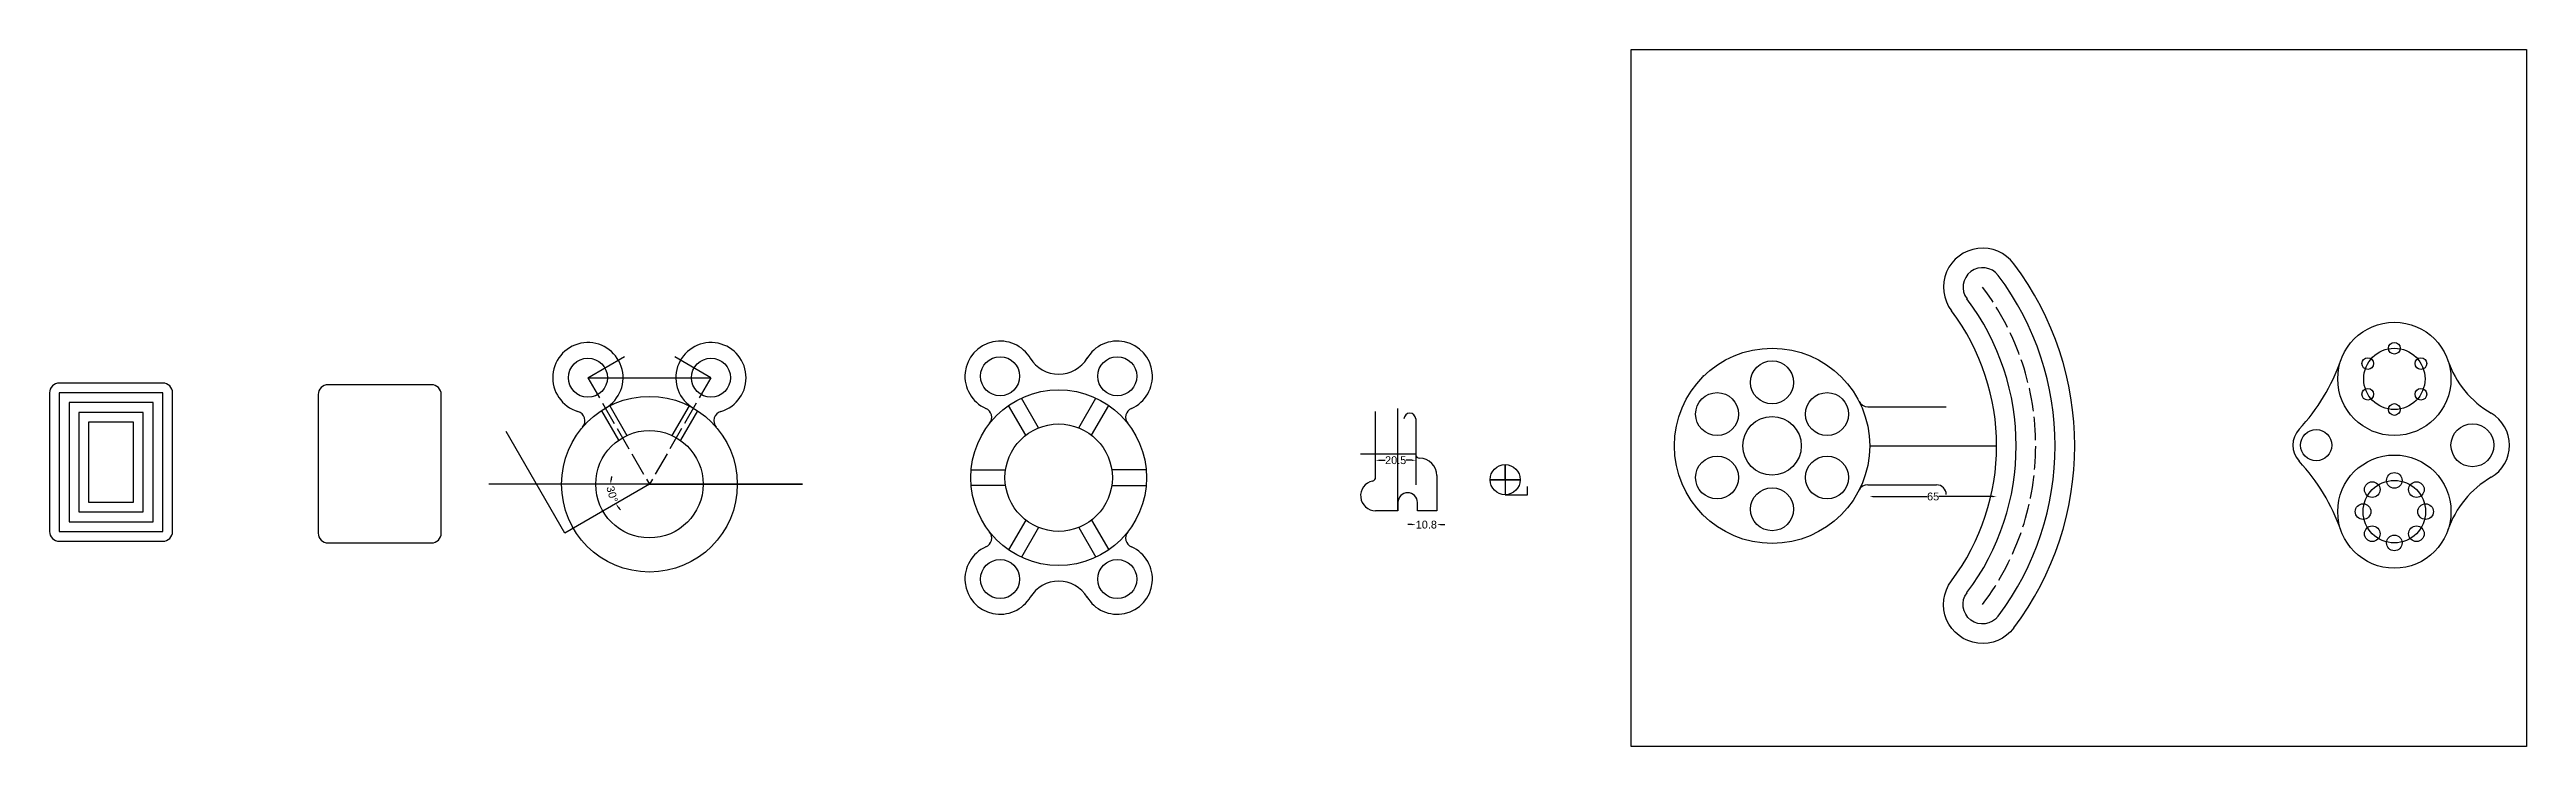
# Model space of a CAD drawing. Header units: inches. Extents: x -120 to 4012, y -583 to 270.
# Drawn here: x -120 to 1148, y -87 to 270 of the extents above; entities that cross this region are included whole.
import ezdxf

# ---------------------------------------------------------------- set-up
doc = ezdxf.new("R2010")
doc.units = ezdxf.units.IN
doc.header["$MEASUREMENT"] = 0
doc.linetypes.add('ACAD_ISO02W100', pattern=[15, 12, -3])
doc.styles.get("Standard").update_dxf_attribs({"font": 'arial.ttf'})
doc.dimstyles.get("Standard").update_dxf_attribs({"dimtxt": 4, "dimasz": 2, "dimexe": 0.18, "dimexo": 0.0625, "dimgap": 0.09, "dimtad": 0, "dimtoh": 1, "dimdec": 1, "dimdsep": 46, "dimtxsty": 'Standard', "dimcen": 2, "dimse1": 1, "dimse2": 1, "dimadec": 0, "dimazin": 0, "dimtfac": 1, "dimtdec": 1, "dimtofl": 0, "dimtmove": 0, "dimatfit": 3, "dimfxl": 1, "dimtolj": 1, "dimtzin": 0, "dimarcsym": 0})

msp = doc.modelspace()

# ---------------------------------------------------------------- blocks, each defined once
blk = doc.blocks.new('*D1')
at = {"color": 0, "lineweight": -2, "transparency": 16777216}
for start, end in [(168.4319, 174.2159), (215.7841, 221.5681)]:
    blk.add_arc((186.8, 47.5), 19.8, start, end, dxfattribs=at)
at = {"color": 0, "transparency": 16777216}
for points in [[(167.4, 49.5), (166.7, 49.5), (167, 47.5)], [(170.4, 35.7), (171, 36.1), (169.6, 37.6)]]:
    blk.add_solid(points, dxfattribs=at)
at = {"layer": 'Defpoints', "color": 0, "transparency": 16777216}
for p in [(104.5, 47.5), (167.3, 44.1), (186.8, 47.5), (265.2, 47.5), (143.5, 22.5)]:
    blk.add_point(p, dxfattribs=at)
at = {"color": 0, "transparency": 16777216, "insert": (167.7, 42.4), "char_height": 4, "attachment_point": 5, "rotation": 285}
blk.add_mtext('\\A1;30°', dxfattribs=at)
blk = doc.blocks.new('*D11')
at = {"color": 0, "lineweight": -2, "transparency": 16777216}
for p, q in [((813.6, 41.2), (841.1, 41.2)), ((874.6, 41.2), (847.1, 41.2))]:
    blk.add_line(p, q, dxfattribs=at)
at = {"color": 0, "transparency": 16777216}
for points in [[(813.6, 41.5), (813.6, 40.8), (811.6, 41.2)], [(874.6, 41.5), (874.6, 40.8), (876.6, 41.2)]]:
    blk.add_solid(points, dxfattribs=at)
at = {"layer": 'Defpoints', "color": 0, "transparency": 16777216}
for p in [(811.6, 67.2), (876.6, 67.2), (811.6, 41.2)]:
    blk.add_point(p, dxfattribs=at)
at = {"color": 0, "transparency": 16777216, "insert": (844.1, 41.2), "char_height": 4, "attachment_point": 5}
blk.add_mtext('\\A1;65', dxfattribs=at)
blk = doc.blocks.new('*D12')
at = {"color": 0, "lineweight": -2, "transparency": 16777216}
for p, q in [((560.7, 59.8), (563.6, 59.8)), ((577.2, 59.8), (574.2, 59.8))]:
    blk.add_line(p, q, dxfattribs=at)
at = {"color": 0, "transparency": 16777216}
for points in [[(560.7, 60.1), (560.7, 59.4), (558.7, 59.8)], [(577.2, 60.1), (577.2, 59.4), (579.2, 59.8)]]:
    blk.add_solid(points, dxfattribs=at)
at = {"layer": 'Defpoints', "color": 0, "transparency": 16777216}
for p in [(558.7, 62.8), (558.7, 59.8), (579.2, 62.8)]:
    blk.add_point(p, dxfattribs=at)
at = {"color": 0, "transparency": 16777216, "insert": (568.9, 59.8), "char_height": 4, "attachment_point": 5}
blk.add_mtext('\\A1;20.5', dxfattribs=at)
blk = doc.blocks.new('*D13')
at = {"color": 0, "lineweight": -2, "transparency": 16777216}
for p, q in [((577.2, 26.8), (575.2, 26.8)), ((592, 26.8), (594, 26.8))]:
    blk.add_line(p, q, dxfattribs=at)
at = {"color": 0, "transparency": 16777216}
for points in [[(577.2, 27.2), (577.2, 26.5), (579.2, 26.8)], [(592, 27.2), (592, 26.5), (590, 26.8)]]:
    blk.add_solid(points, dxfattribs=at)
at = {"layer": 'Defpoints', "color": 0, "transparency": 16777216}
for p in [(579.2, 47.3), (590, 47.3), (590, 26.8)]:
    blk.add_point(p, dxfattribs=at)
at = {"color": 0, "transparency": 16777216, "insert": (584.6, 26.8), "char_height": 4, "attachment_point": 5}
blk.add_mtext('\\A1;10.8', dxfattribs=at)

# ---------------------------------------------------------------- dimensions: what is measured, and where the dimension line sits
for base, p1, p2, picture, middle in [((811.62, 41.18), (876.62, 67.19), (811.62, 67.19), '*D11', (844.12, 41.18)), ((558.65, 59.76), (579.15, 62.82), (558.65, 62.82), '*D12', (568.9, 59.76)), ((589.95, 26.83), (579.15, 47.26), (589.95, 47.26), '*D13', (584.55, 26.83))]:
    dim = msp.add_linear_dim(base=base, p1=p1, p2=p2, dimstyle='Standard')
    dim.commit()
    dim.dimension.update_dxf_attribs({"geometry": picture, "text_midpoint": middle})
dim = msp.add_angular_dim_2l(base=(167.28, 44.07), line1=((186.8, 47.51), (143.5, 22.51)), line2=((265.2, 47.51), (104.48, 47.51)), dimstyle='Standard')
dim.commit()
dim.dimension.update_dxf_attribs({"geometry": '*D1', "text_midpoint": (167.65, 42.38)})

# ---------------------------------------------------------------- linework, layer by layer
for p, q in [((155.3, 102.06), (174, 112.86)), ((155.3, 102.06), (218.3, 102.07)), ((157.46, 103.32), (157.47, 103.31)), ((218.3, 102.06), (199.85, 112.72)), ((216.13, 103.32), (216.13, 103.31)), ((218.3, 102.06), (218.3, 102.07)), ((381.94, 111.82), (381.94, 111.83)), ((726.56, 102.84), (726.27, 103.14)), ((385.95, 76.32), (377.29, 91.63)), ((406.75, 76.32), (415.41, 91.63)), ((162.17, 85.17), (170.88, 70.08)), ((166.5, 87.67), (175.27, 72.48)), ((207.1, 87.67), (198.33, 72.48)), ((211.43, 85.17), (202.71, 70.08)), ((379.52, 72.61), (370.59, 87.76)), ((413.18, 72.61), (422.11, 87.76)), ((558.65, 51.11), (558.65, 84.77)), ((570.05, 33.92), (570.05, 86.22)), ((579.15, 80.92), (579.15, 62.82)), ((810.61, 87.19), (850.85, 87.19)), ((143.5, 22.51), (113.5, 74.47)), ((811.62, 67.19), (876.62, 67.19)), ((351.53, 54.86), (369.14, 54.85)), ((441.17, 54.86), (423.56, 54.85)), ((579.15, 62.82), (550.91, 62.82)), ((579.15, 62.82), (579.15, 47.26)), ((589.95, 51.92), (589.95, 33.92)), ((624.96, 49.84), (624.96, 57.54)), ((624.96, 57.54), (624.96, 42.14)), ((265.2, 47.51), (104.48, 47.51)), ((186.8, 47.51), (143.5, 22.51)), ((186.8, 47.51), (265.2, 47.51)), ((369.14, 46.87), (351.53, 46.87)), ((423.56, 46.87), (441.17, 46.87)), ((570.05, 38.12), (570.05, 33.92)), ((580.05, 33.92), (580.05, 38.12)), ((624.96, 49.84), (617.26, 49.84)), ((617.26, 49.84), (632.66, 49.84)), ((632.66, 49.84), (624.96, 49.84)), ((624.96, 42.14), (636.36, 42.14)), ((636.36, 42.14), (636.36, 46.34)), ((810.61, 47.19), (845.85, 47.19)), ((379.52, 29.11), (370.59, 13.96)), ((385.95, 25.41), (377.29, 10.1)), ((406.75, 25.41), (415.41, 10.1)), ((413.18, 29.11), (422.11, 13.96)), ((570.05, 33.92), (558.65, 33.92)), ((589.95, 33.92), (580.05, 33.92)), ((726.56, 31.54), (726.27, 31.24)), ((381.94, -10.1), (381.94, -10.1))]:
    msp.add_line(p, q)
at = {"linetype": 'ACAD_ISO02W100'}
for p in [(155.3, 102.07), (218.3, 102.07)]:
    msp.add_line(p, (186.8, 47.51), dxfattribs=at)
at = {"color": 40, "linetype": 'Continuous', "true_color": 0xf8d731}
msp.add_lwpolyline([(689.5, 270.16), (1147.92, 270.16), (1147.92, -86.82), (689.5, -86.82)], close=True, dxfattribs=at)
for points in [[(-115.37, 18.29), (-62.37, 18.29, 0.4142136), (-57.37, 23.29), (-57.37, 94.29, 0.4142136), (-62.37, 99.29), (-115.37, 99.29, 0.4142136), (-120.37, 94.29), (-120.37, 23.29, 0.4142136)], [(22.2, 17.45), (75.2, 17.45, 0.4142136), (80.2, 22.45), (80.2, 93.45, 0.4142136), (75.2, 98.45), (22.2, 98.45, 0.4142136), (17.2, 93.45), (17.2, 22.45, 0.4142136)]]:
    msp.add_lwpolyline(points, format="xyb", close=True)
for points in [[(-115.37, 23.29), (-62.37, 23.29), (-62.37, 94.29), (-115.37, 94.29)], [(-110.37, 28.29), (-67.37, 28.29), (-67.37, 89.29), (-110.37, 89.29)], [(-105.37, 33.29), (-72.37, 33.29), (-72.37, 84.29), (-105.37, 84.29)], [(-100.37, 38.29), (-77.37, 38.29), (-77.37, 79.29), (-100.37, 79.29)]]:
    msp.add_lwpolyline(points, close=True)
for centre, radius in [((1080.27, 101.47), 29), ((761.62, 67.19), 50), ((1080.27, 101.47), 15.7), ((1080.27, 117.17), 3), ((1080.27, 117.17), 3), ((155.3, 102.07), 10), ((218.3, 102.07), 10), ((366.35, 102.82), 10), ((426.35, 102.82), 10), ((761.62, 99.69), 11), ((1066.67, 109.32), 3), ((1093.86, 109.32), 3), ((186.8, 47.51), 45), ((396.35, 50.86), 45), ((733.48, 83.44), 11), ((789.77, 83.44), 11), ((1066.67, 93.62), 3), ((1093.86, 93.62), 3), ((396.35, 50.86), 27.5), ((761.62, 67.19), 15), ((1080.27, 85.77), 3), ((1120.27, 67.47), 11), ((186.8, 47.51), 27.5), ((1040.27, 67.47), 8), ((624.96, 49.84), 7.7), ((733.48, 50.94), 11), ((789.77, 50.94), 11), ((1080.27, 33.47), 29), ((1080.27, 49.47), 4), ((1080.27, 49.47), 4), ((761.62, 34.69), 11), ((1080.27, 33.47), 16), ((1068.95, 44.78), 4), ((1091.58, 44.78), 4), ((1064.27, 33.47), 4), ((1068.95, 22.15), 4), ((1091.58, 22.15), 4), ((1096.27, 33.47), 4), ((1080.27, 17.47), 4), ((366.35, -1.1), 10), ((426.35, -1.1), 10)]:
    msp.add_circle(centre, radius)
for centre, radius, start, end in [((761.62, 67.19), 145, 323, 37), ((761.62, 67.19), 155, 323, 37), ((761.62, 67.19), 125, 323, 37), ((761.62, 67.19), 115, 323, 37), ((155.3, 102.07), 18, 300, 253.58587), ((218.3, 102.07), 18, 286.41413, 240), ((366.35, 102.82), 18, 30, 246.17244), ((426.35, 102.82), 18, 293.82756, 150), ((155.3, 102.06), 2.5, 29.86651, 30.12521), ((218.3, 102.06), 2.5, 149.87479, 150.13349), ((396.35, 120.85), 17, 211.00272, 328.99728), ((958.47, 143.98), 100, 316.91255, 340.76004), ((1155, 127.09), 50, 198.92551, 239.77986), ((810.61, 92.19), 5, 207.03569, 270), ((148.8, 80.01), 5, 319.46295, 73.58587), ((224.8, 80.01), 5, 106.41413, 220.53705), ((357.06, 81.79), 5, 321.79781, 66.17244), ((435.64, 81.79), 5, 113.82756, 218.20219), ((576.15, 80.92), 3, 0, 180), ((1120.27, 67.47), 19, 300.22014, 59.77986), ((200.55, 71.33), 2.5, 147.40302, 152.60525), ((200.55, 71.33), 2.5, 327.39475, 330), ((1040.27, 67.47), 12, 136.91255, 223.08745), ((556.65, 51.11), 2, 281.89891, 360), ((581.15, 62.82), 2, 180, 269.47434), ((581.05, 51.92), 8.9, 0, 89.47434), ((958.47, -9.04), 100, 19.23996, 43.08745), ((1155, 7.85), 50, 120.22014, 161.07449), ((558.65, 41.62), 7.7, 101.89891, 270), ((575.05, 38.12), 5, 0, 180), ((810.61, 42.19), 5, 90, 152.96431), ((845.85, 42.19), 5, 0, 90), ((366.35, -1.1), 18, 113.82756, 330), ((357.06, 19.94), 5, 293.82756, 38.20219), ((426.35, -1.1), 18, 210, 66.17244), ((435.64, 19.94), 5, 141.79781, 246.17244), ((396.35, -19.13), 17, 31.00272, 148.99728)]:
    msp.add_arc(centre, radius, start, end)
at = {"linetype": 'ACAD_ISO02W100'}
msp.add_arc((761.62, 67.19), 135, 323, 37, dxfattribs=at)
for major_axis, start_param, end_param in [((15.97, 12.04), 6.2831851, 9.4247778), ((-6.02, 7.99), 4.712389, 7.8539816)]:
    msp.add_ellipse((869.44, 148.43), major_axis=major_axis, ratio=1, start_param=start_param, end_param=end_param)
at = {"extrusion": (0, 0, -1)}
for major_axis, start_param, end_param in [((15.97, -12.04), 6.2831851, 9.4247778), ((-6.02, -7.99), 4.712389, 7.8539816)]:
    msp.add_ellipse((869.44, -14.06), major_axis=major_axis, ratio=1, start_param=start_param, end_param=end_param, dxfattribs=at)

msp.set_redraw_order([(e.dxf.handle, doc.entitydb.next_handle()) for e in msp.query("TEXT MTEXT ATTDEF DIMENSION ARC_DIMENSION")])  # texts and dimensions are drawn at this point

doc.saveas('drawing.dxf')
